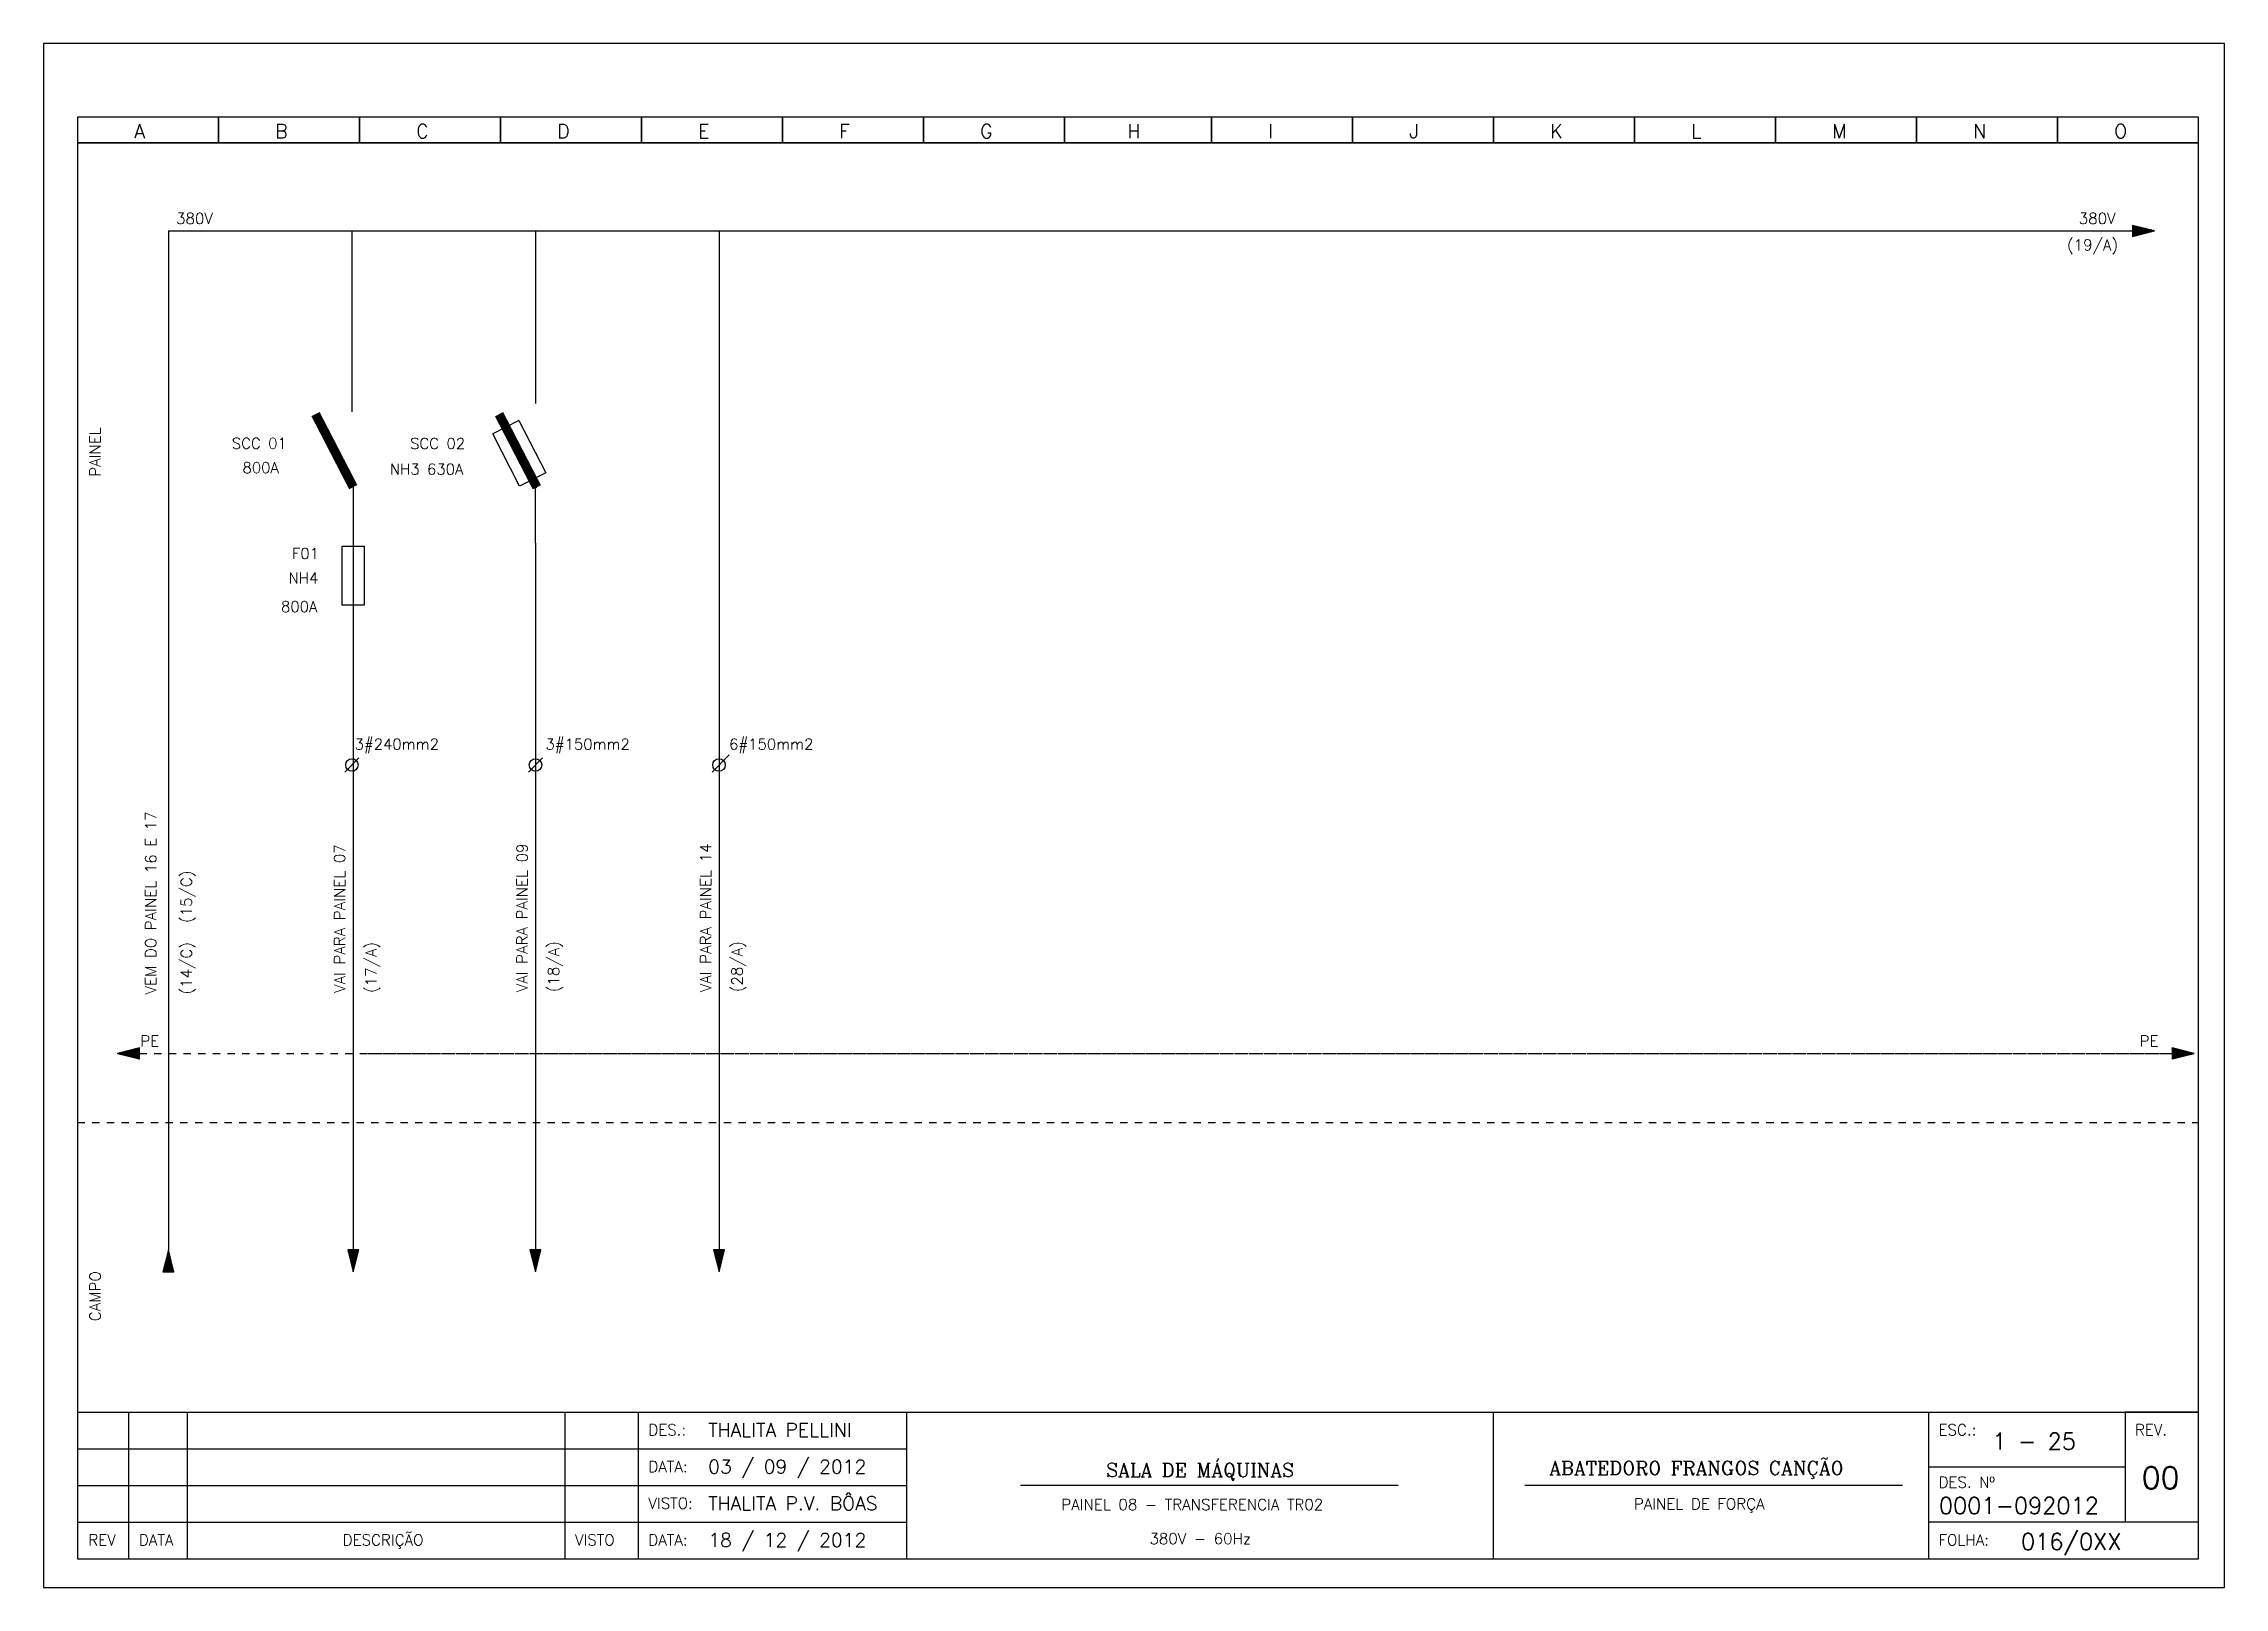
# Model space of a CAD drawing. Header units: millimetres. Extents: x 1974 to 2560, y 1429 to 1567.
# Drawn here: x 2084.93 to 2114.63, y 1512.63 to 1533.66 of the extents above; entities that cross this region are included whole.
import ezdxf

# ---------------------------------------------------------------- set-up
doc = ezdxf.new("R2010")
doc.units = ezdxf.units.MM
for name, pattern in [('DASHDOT2', [0.5, 0.25, -0.125, 0, -0.125]), ('DASHED', [0.75, 0.5, -0.25]), ('HIDDEN2', [0.1875, 0.125, -0.0625])]:
    doc.linetypes.add(name, pattern=pattern)
for name, color, linetype in [('ALIMENTAÇÃO', 6, 'Continuous'), ('CONECTOR_SAK', 2, 'Continuous'), ('DISJUNTOR', 5, 'Continuous'), ('EQUIPAMENTOS', 5, 'Continuous'), ('linhas', 6, 'Continuous'), ('MARGEM', 1, 'Continuous'), ('PAINEL', 7, 'Continuous'), ('soft', 5, 'Continuous'), ('TERRA', 3, 'DASHED'), ('TEXTO', 4, 'Continuous'), ('TEXTO_2', 5, 'Continuous'), ('TIMBRE', 7, 'Continuous')]:
    doc.layers.add(name, color=color, linetype=linetype)
doc.styles.add('REGUA60', font='romans.shx', dxfattribs={"height": 2})
doc.styles.add('ROMANC', font='romanc.shx', dxfattribs={"height": 0.55})
doc.styles.add('ROMANS', font='romans.shx', dxfattribs={"height": 37})

msp = doc.modelspace()

# ---------------------------------------------------------------- texts
at = {"style": 'ROMANS'}
for s, p in [('ESC.:', (2110.739, 1514.705)), ('REV.', (2113.415, 1514.705)), ('DES. Nº', (2110.739, 1513.992)), ('PAINEL 08 - TRANSFERENCIA TR02', (2098.792, 1513.687)), ('PAINEL DE FORÇA', (2106.59, 1513.696)), ('380V - 60Hz', (2099.993, 1513.223)), ('FOLHA:', (2110.739, 1513.205))]:
    msp.add_text(s, height=0.15, dxfattribs=at).set_placement(p)
at = {"layer": 'TEXTO', "style": 'ROMANS'}
for s, height, p in [('A', 0.188, (2086.167, 1532.372)), ('B', 0.188, (2088.087, 1532.372)), ('C', 0.188, (2090.007, 1532.372)), ('D', 0.188, (2091.927, 1532.372)), ('E', 0.188, (2093.847, 1532.372)), ('F', 0.188, (2095.767, 1532.372)), ('G', 0.188, (2097.687, 1532.372)), ('H', 0.188, (2099.691, 1532.372)), ('I', 0.188, (2101.611, 1532.372)), ('J', 0.188, (2103.531, 1532.372)), ('K', 0.188, (2105.451, 1532.372)), ('L', 0.188, (2107.371, 1532.372)), ('M', 0.188, (2109.291, 1532.372)), ('N', 0.188, (2111.211, 1532.372)), ('O', 0.188, (2113.131, 1532.372)), ('380V', 0.15, (2086.736, 1531.203)), ('380V', 0.15, (2112.649, 1531.203)), ('(19/A)', 0.15, (2112.49, 1530.843)), ('SCC 01', 0.148, (2087.496, 1528.141)), ('SCC 02', 0.148, (2089.924, 1528.139)), ('800A', 0.148, (2087.641, 1527.81)), ('NH3 630A', 0.148, (2089.647, 1527.79)), ('F01', 0.148, (2088.315, 1526.641)), ('NH4', 0.148, (2088.267, 1526.307)), ('800A', 0.148, (2088.165, 1525.918)), ('3#240mm2', 0.148, (2089.168, 1524.045)), ('3#150mm2', 0.148, (2091.768, 1524.045)), ('6#150mm2', 0.148, (2094.268, 1524.045)), ('PE', 0.15, (2086.25, 1520)), ('PE', 0.15, (2113.477, 1520)), ('THALITA PELLINI', 0.1875, (2093.983, 1514.685)), ('03 / 09 / 2012', 0.1875, (2093.983, 1514.185)), ('THALITA P.V. BÔAS', 0.1875, (2093.983, 1513.685)), ('18 / 12 / 2012', 0.1875, (2093.983, 1513.185))]:
    msp.add_text(s, height=height, dxfattribs=at).set_placement(p)
at = {"layer": 'TEXTO', "style": 'REGUA60'}
for s, p in [('PAINEL', (2085.709, 1527.76)), ('VEM DO PAINEL 16 E 17', (2086.467, 1520.709)), ('VAI PARA PAINEL 07', (2089.038, 1520.73)), ('VAI PARA PAINEL 09', (2091.523, 1520.74)), ('VAI PARA PAINEL 14', (2094.023, 1520.74)), ('(15/C)', (2086.951, 1521.683)), ('(14/C)', (2086.951, 1520.709)), ('(17/A)', (2089.467, 1520.73)), ('(18/A)', (2091.952, 1520.74)), ('(28/A)', (2094.452, 1520.74)), ('CAMPO', (2085.709, 1516.259))]:
    msp.add_text(s, height=0.15, rotation=90, dxfattribs=at).set_placement(p)
at = {"layer": 'TEXTO', "color": 150, "style": 'ROMANS'}
for s, height, p in [('DES.:', 0.15, (2093.169, 1514.705)), ('1 - 25', 0.225, (2111.473, 1514.512)), ('DATA:', 0.15, (2093.169, 1514.205)), ('00', 0.3, (2113.506, 1513.978)), ('VISTO:', 0.15, (2093.169, 1513.705)), ('0001-092012', 0.225, (2110.744, 1513.636)), ('REV', 0.15, (2085.542, 1513.205)), ('DATA', 0.15, (2086.23, 1513.205)), ('DESCRIÇÃO', 0.15, (2089.006, 1513.205)), ('VISTO', 0.15, (2092.169, 1513.205)), ('DATA:', 0.15, (2093.169, 1513.205)), ('016/0XX', 0.225, (2111.862, 1513.146))]:
    msp.add_text(s, height=height, dxfattribs=at).set_placement(p)
at = {"layer": 'TEXTO_2', "style": 'ROMANC'}
for s, p in [('SALA DE MÁQUINAS', (2099.404, 1514.138)), ('ABATEDORO FRANGOS CANÇÃO', (2105.436, 1514.166))]:
    msp.add_text(s, height=0.1875, dxfattribs=at).set_placement(p)

# ---------------------------------------------------------------- hatches: boundary and pattern name
at = {"layer": 'EQUIPAMENTOS'}
for points in [[(2113.681, 1531.109), (2113.381, 1531.184), (2113.381, 1531.034)], [(2086.706, 1516.932), (2086.631, 1517.232), (2086.556, 1516.932)], [(2086.706, 1516.932), (2086.631, 1517.232), (2086.556, 1516.932)], [(2089.074, 1517.232), (2089.149, 1516.932), (2089.224, 1517.232)], [(2091.556, 1517.232), (2091.631, 1516.932), (2091.706, 1517.232)], [(2094.056, 1517.232), (2094.131, 1516.932), (2094.206, 1517.232)]]:
    msp.add_hatch(color=256, dxfattribs=at).paths.add_polyline_path(points)
at = {"layer": 'TERRA'}
h = msp.add_hatch(dxfattribs=at)
h.set_pattern_fill('ANSI31', color=256, scale=0.004, angle=180, style=0)
h.set_pattern_definition([(225, (2143.19248524, 1568.52584864), (0.0003535533906, -0.0003535533906), [])])
h.paths.add_polyline_path([(2085.938, 1519.906), (2086.238, 1519.906), (2086.238, 1519.981)])
h.paths.add_polyline_path([(2086.238, 1519.831), (2086.238, 1519.906), (2085.938, 1519.906)])
h = msp.add_hatch(dxfattribs=at)
h.set_pattern_fill('ANSI31', color=256, scale=0.004, style=0)
h.set_pattern_definition([(45, (2056.96803103, 1471.2862611), (-0.0003535533906, 0.0003535533906), [])])
h.paths.add_polyline_path([(2114.222, 1519.906), (2113.922, 1519.906), (2113.922, 1519.831)])
h.paths.add_polyline_path([(2113.922, 1519.981), (2113.922, 1519.906), (2114.222, 1519.906)])

# ---------------------------------------------------------------- linework, layer by layer
msp.add_line((2114.279, 1515.022), (2113.279, 1515.022))
at = {"layer": 'ALIMENTAÇÃO', "color": 6}
for p, q in [((2089.131, 1531.109), (2089.131, 1528.645)), ((2091.631, 1531.109), (2091.631, 1528.758)), ((2094.131, 1531.109), (2094.131, 1517.232)), ((2089.149, 1527.619), (2089.149, 1517.232)), ((2091.631, 1526.86), (2091.631, 1517.232))]:
    msp.add_line(p, q, dxfattribs=at)
at = {"layer": 'CONECTOR_SAK'}
for p, q in [((2089.227, 1523.932), (2089.036, 1523.739)), ((2091.727, 1523.932), (2091.536, 1523.739)), ((2094.267, 1523.973), (2094.036, 1523.739))]:
    msp.add_line(p, q, dxfattribs=at)
for centre in [(2089.131, 1523.835), (2091.631, 1523.835), (2094.131, 1523.835)]:
    msp.add_circle(centre, 0.0846, dxfattribs=at)
at = {"layer": 'DISJUNTOR', "const_width": 0.126}
for points in [[(2089.149, 1527.619), (2088.635, 1528.614)], [(2091.649, 1527.617), (2091.135, 1528.612)]]:
    msp.add_lwpolyline(points, dxfattribs=at)
at = {"layer": 'EQUIPAMENTOS'}
for p, q in [((2086.631, 1531.109), (2113.681, 1531.109)), ((2091.404, 1528.526), (2091.048, 1528.343)), ((2091.404, 1528.526), (2091.77, 1527.815)), ((2091.414, 1527.632), (2091.048, 1528.343)), ((2091.77, 1527.815), (2091.414, 1527.632)), ((2091.649, 1527.617), (2091.631, 1527.607))]:
    msp.add_line(p, q, dxfattribs=at)
for points in [[(2113.381, 1531.034), (2113.681, 1531.109), (2113.381, 1531.184), (2113.381, 1531.034)], [(2086.706, 1516.932), (2086.631, 1517.232), (2086.556, 1516.932), (2086.706, 1516.932)], [(2089.074, 1517.232), (2089.149, 1516.932), (2089.224, 1517.232), (2089.074, 1517.232)], [(2091.556, 1517.232), (2091.631, 1516.932), (2091.706, 1517.232), (2091.556, 1517.232)], [(2094.056, 1517.232), (2094.131, 1516.932), (2094.206, 1517.232), (2094.056, 1517.232)]]:
    msp.add_lwpolyline(points, dxfattribs=at)
msp.add_lwpolyline([(2088.999, 1526.813), (2089.299, 1526.813), (2089.299, 1526.013), (2088.999, 1526.013)], close=True, dxfattribs=at)
at = {"layer": 'linhas', "color": 6}
msp.add_line((2091.631, 1526.86), (2091.631, 1527.607), dxfattribs=at)
at = {"layer": 'MARGEM', "color": 7}
msp.add_lwpolyline([(2084.932, 1512.634), (2114.632, 1512.634), (2114.632, 1533.659), (2084.932, 1533.659)], close=True, dxfattribs=at)
at = {"layer": 'PAINEL', "color": 12, "linetype": 'HIDDEN2', "ltscale": 0.005}
msp.add_line((2085.394, 1518.966), (2114.279, 1518.966), dxfattribs=at)
at = {"layer": 'soft'}
msp.add_line((2086.631, 1531.109), (2086.631, 1517.232), dxfattribs=at)
at = {"layer": 'TERRA', "linetype": 'DASHDOT2', "ltscale": 0.0025}
for p, q in [((2086.238, 1519.906), (2113.922, 1519.906)), ((2086.238, 1519.906), (2113.922, 1519.906)), ((2089.349, 1519.906), (2114.222, 1519.906))]:
    msp.add_line(p, q, dxfattribs=at)
at = {"layer": 'TERRA'}
for points in [[(2086.238, 1519.981), (2085.938, 1519.906), (2086.238, 1519.831), (2086.238, 1519.981)], [(2086.238, 1519.981), (2085.938, 1519.906), (2086.238, 1519.831), (2086.238, 1519.981)], [(2113.922, 1519.831), (2114.222, 1519.906), (2113.922, 1519.981), (2113.922, 1519.831)], [(2113.922, 1519.831), (2114.222, 1519.906), (2113.922, 1519.981), (2113.922, 1519.831)]]:
    msp.add_lwpolyline(points, dxfattribs=at)
at = {"layer": 'TIMBRE', "color": 12}
msp.add_line((2114.279, 1532.659), (2085.394, 1532.659), dxfattribs=at)
at = {"layer": 'TIMBRE'}
for p, q in [((2085.394, 1515.022), (2114.279, 1515.022)), ((2086.094, 1513.022), (2086.094, 1515.022)), ((2086.894, 1513.022), (2086.894, 1515.022)), ((2092.032, 1515.022), (2092.032, 1513.022)), ((2093.032, 1513.022), (2093.032, 1515.022)), ((2096.685, 1515.022), (2096.685, 1513.022)), ((2104.675, 1515.022), (2104.675, 1513.022)), ((2110.603, 1515.022), (2110.603, 1513.022)), ((2113.279, 1515.022), (2113.279, 1513.522)), ((2085.394, 1514.522), (2096.685, 1514.522)), ((2113.279, 1514.272), (2110.603, 1514.272)), ((2085.394, 1514.022), (2096.685, 1514.022)), ((2103.379, 1514.022), (2098.235, 1514.022)), ((2110.25, 1514.022), (2105.107, 1514.022)), ((2085.394, 1513.522), (2096.685, 1513.522)), ((2114.279, 1513.522), (2110.603, 1513.522))]:
    msp.add_line(p, q, dxfattribs=at)
at = {"layer": 'TIMBRE', "color": 12}
for points in [[(2085.394, 1532.309), (2087.314, 1532.309), (2087.314, 1532.659), (2085.394, 1532.659)], [(2087.314, 1532.309), (2089.234, 1532.309), (2089.234, 1532.659), (2087.314, 1532.659)], [(2089.234, 1532.309), (2091.154, 1532.309), (2091.154, 1532.659), (2089.234, 1532.659)], [(2091.154, 1532.309), (2093.074, 1532.309), (2093.074, 1532.659), (2091.154, 1532.659)], [(2093.074, 1532.309), (2094.994, 1532.309), (2094.994, 1532.659), (2093.074, 1532.659)], [(2094.994, 1532.309), (2096.914, 1532.309), (2096.914, 1532.659), (2094.994, 1532.659)], [(2096.914, 1532.309), (2098.834, 1532.309), (2098.834, 1532.659), (2096.914, 1532.659)], [(2098.834, 1532.309), (2100.839, 1532.309), (2100.839, 1532.659), (2098.834, 1532.659)], [(2100.839, 1532.309), (2102.759, 1532.309), (2102.759, 1532.659), (2100.839, 1532.659)], [(2102.759, 1532.309), (2104.679, 1532.309), (2104.679, 1532.659), (2102.759, 1532.659)], [(2104.679, 1532.309), (2106.599, 1532.309), (2106.599, 1532.659), (2104.679, 1532.659)], [(2106.599, 1532.309), (2108.519, 1532.309), (2108.519, 1532.659), (2106.599, 1532.659)], [(2108.519, 1532.309), (2110.439, 1532.309), (2110.439, 1532.659), (2108.519, 1532.659)], [(2110.439, 1532.309), (2112.359, 1532.309), (2112.359, 1532.659), (2110.439, 1532.659)], [(2112.359, 1532.309), (2114.279, 1532.309), (2114.279, 1532.659), (2112.359, 1532.659)], [(2085.394, 1513.022), (2114.279, 1513.022), (2114.279, 1532.309), (2085.394, 1532.309)]]:
    msp.add_lwpolyline(points, close=True, dxfattribs=at)

msp.set_redraw_order([(e.dxf.handle, doc.entitydb.next_handle()) for e in msp.query("TEXT MTEXT ATTDEF DIMENSION ARC_DIMENSION")])  # texts and dimensions are drawn at this point

doc.saveas('drawing.dxf')
